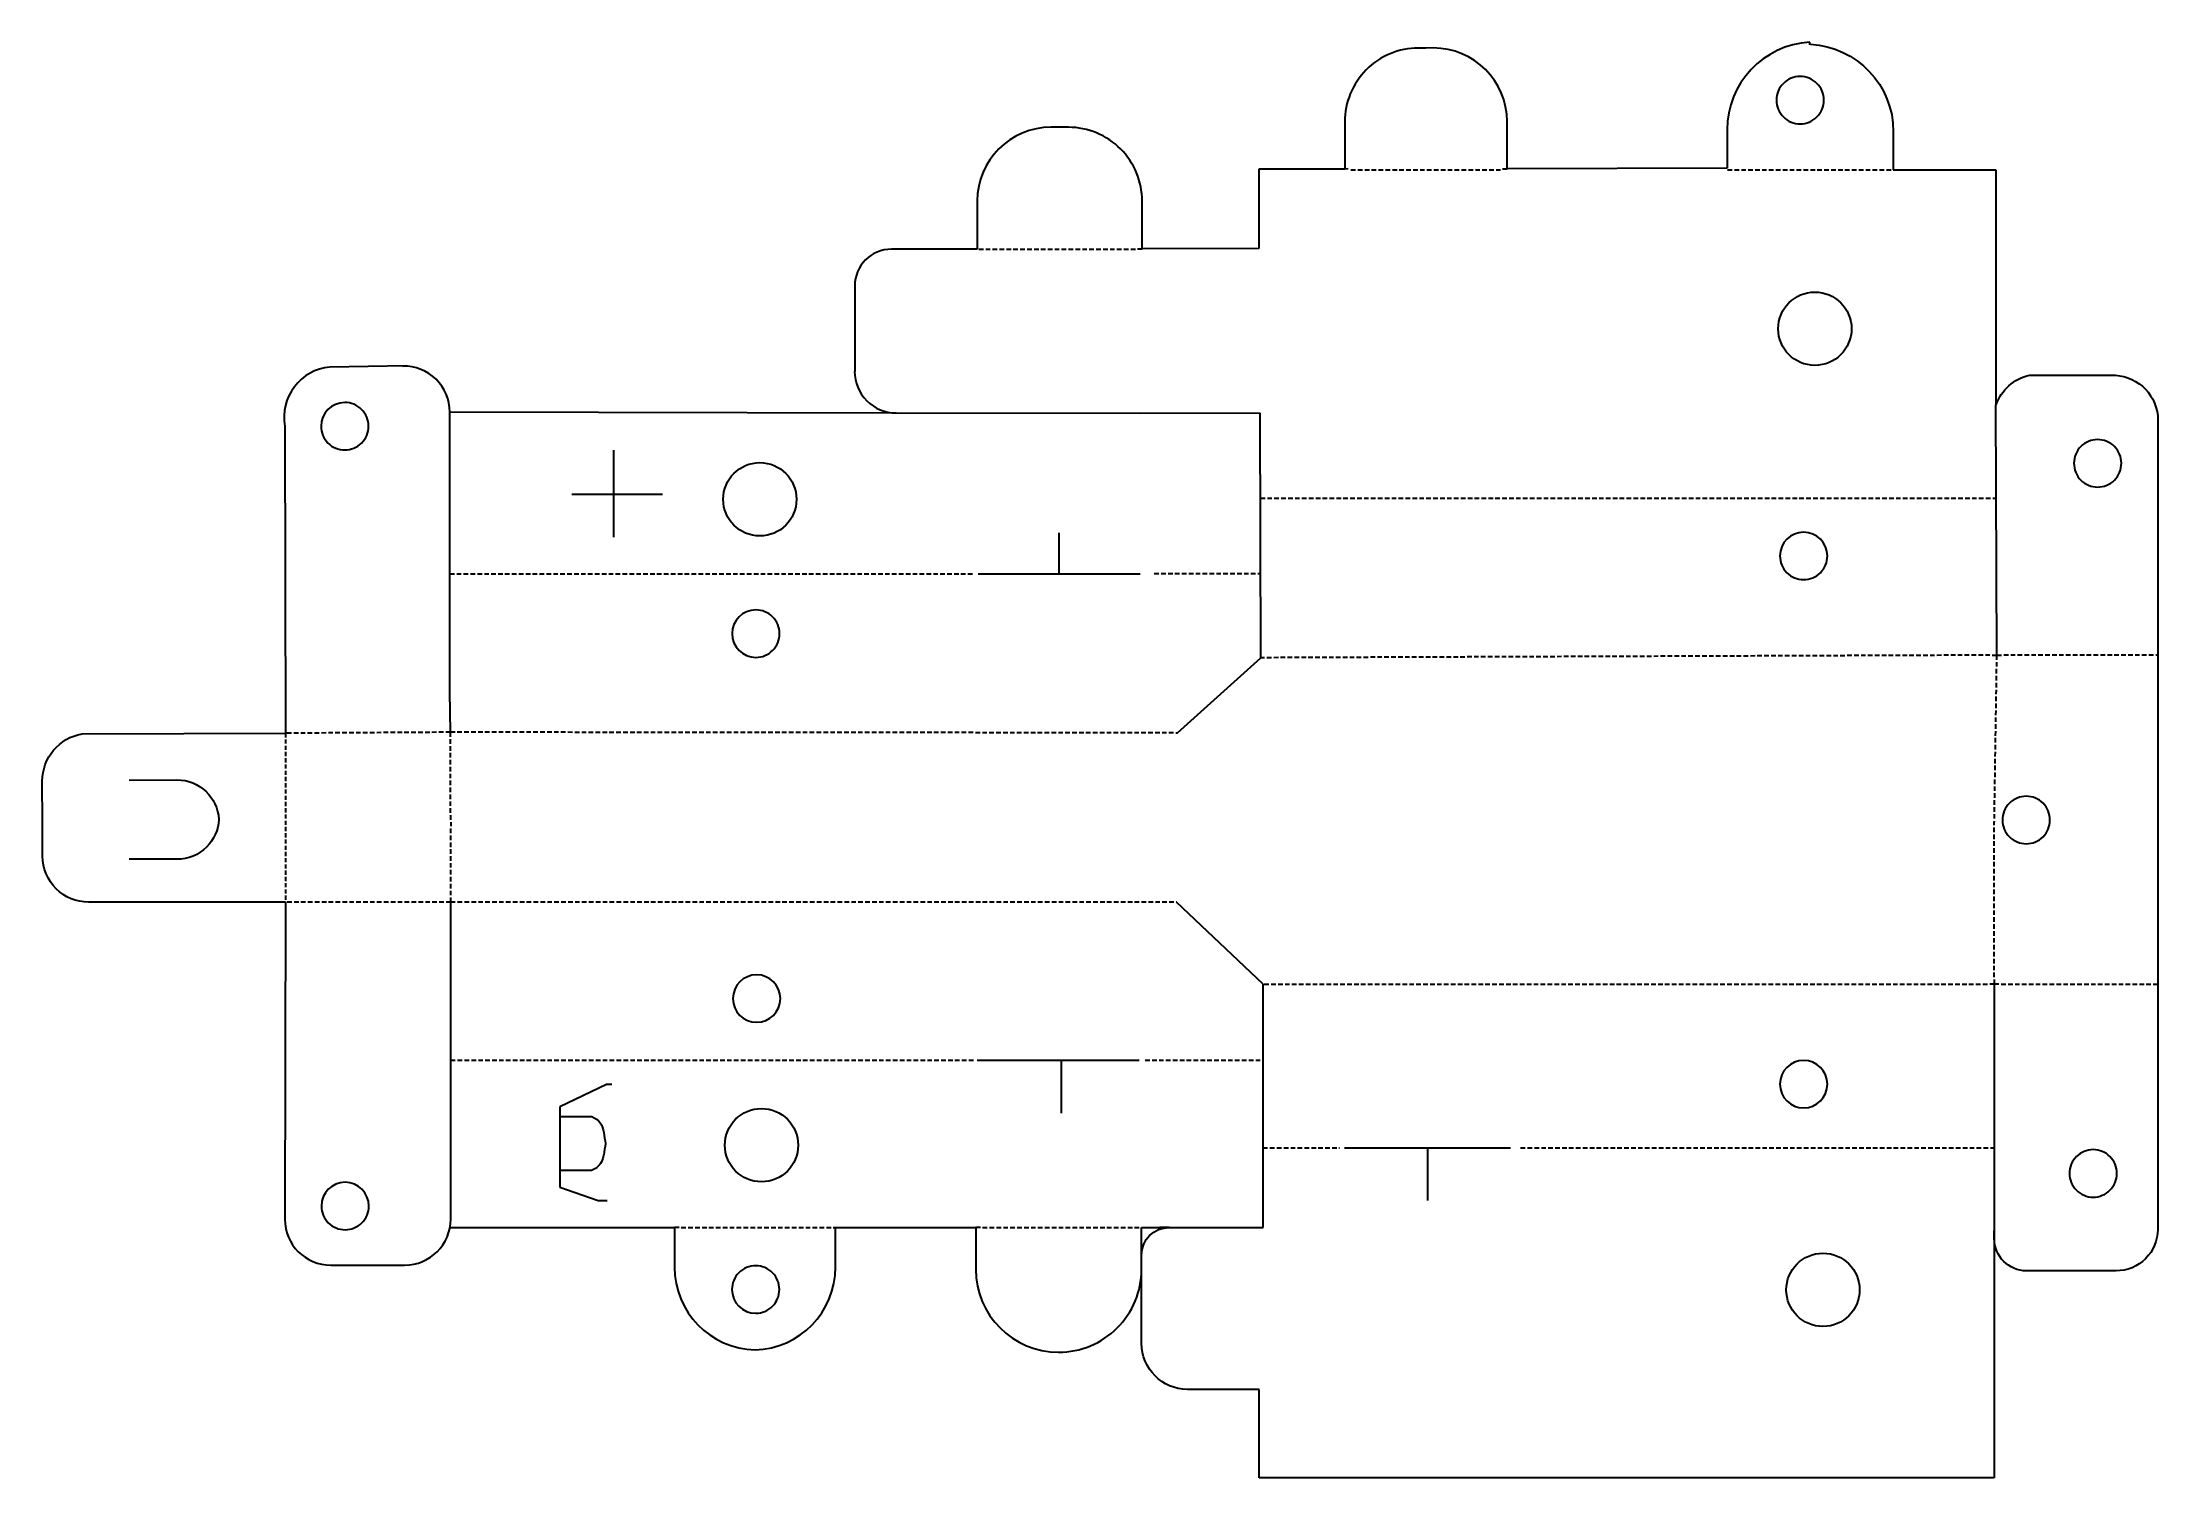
# Model space of a CAD drawing. Header units: millimetres. Extents: x -615 to -361, y 250 to 422.
import ezdxf

# ---------------------------------------------------------------- set-up
doc = ezdxf.new("R2010")
doc.units = ezdxf.units.MM
doc.layers.get('0').update_dxf_attribs({"linetype": 'CONTINUOUS'})

msp = doc.modelspace()

# ---------------------------------------------------------------- linework, layer by layer
for p, q in [((-403.14, 421.6), (-403.14, 421.89)), ((-449.25, 421.2), (-450.15, 421.2)), ((-448.35, 421.21), (-449.25, 421.2)), ((-492.16, 411.69), (-494.26, 411.69)), ((-458.98, 412.34), (-458.97, 406.67)), ((-439.47, 406.71), (-439.48, 412.38)), ((-413.07, 411.38), (-413.06, 406.77)), ((-393.11, 411.16), (-393.11, 406.56)), ((-458.97, 406.67), (-469.31, 406.65)), ((-469.31, 406.65), (-469.29, 397.13)), ((-458.55, 406.68), (-458.97, 406.67)), ((-457.68, 406.55), (-458.23, 406.55)), ((-456.85, 406.55), (-457.4, 406.55)), ((-456.02, 406.55), (-456.57, 406.55)), ((-455.19, 406.55), (-455.75, 406.55)), ((-454.36, 406.55), (-454.92, 406.55)), ((-453.53, 406.55), (-454.09, 406.55)), ((-452.7, 406.55), (-453.26, 406.55)), ((-451.87, 406.55), (-452.43, 406.55)), ((-451.04, 406.55), (-451.6, 406.55)), ((-450.21, 406.55), (-450.77, 406.55)), ((-449.39, 406.55), (-449.94, 406.55)), ((-448.56, 406.55), (-449.11, 406.55)), ((-447.73, 406.55), (-448.28, 406.55)), ((-446.9, 406.55), (-447.45, 406.55)), ((-446.07, 406.55), (-446.62, 406.55)), ((-445.24, 406.55), (-445.79, 406.55)), ((-444.41, 406.55), (-444.96, 406.55)), ((-443.58, 406.55), (-444.13, 406.55)), ((-442.75, 406.55), (-443.3, 406.55)), ((-441.92, 406.55), (-442.47, 406.55)), ((-441.09, 406.55), (-441.64, 406.55)), ((-440.26, 406.55), (-440.81, 406.55)), ((-440.02, 406.71), (-439.47, 406.71)), ((-413.05, 406.77), (-439.47, 406.71)), ((-413.06, 406.77), (-413.05, 406.77)), ((-413.02, 406.56), (-412.47, 406.56)), ((-412.19, 406.56), (-411.64, 406.56)), ((-411.36, 406.56), (-410.81, 406.56)), ((-410.53, 406.56), (-409.98, 406.56)), ((-409.7, 406.56), (-409.15, 406.56)), ((-408.87, 406.56), (-408.32, 406.56)), ((-408.04, 406.56), (-407.49, 406.56)), ((-407.21, 406.56), (-406.66, 406.56)), ((-406.38, 406.56), (-405.83, 406.56)), ((-405.55, 406.56), (-405, 406.56)), ((-404.72, 406.56), (-404.17, 406.56)), ((-403.9, 406.56), (-403.34, 406.56)), ((-403.07, 406.56), (-402.51, 406.56)), ((-402.24, 406.56), (-401.68, 406.56)), ((-401.41, 406.56), (-400.85, 406.56)), ((-400.58, 406.56), (-400.02, 406.56)), ((-399.75, 406.56), (-399.19, 406.56)), ((-398.92, 406.56), (-398.36, 406.56)), ((-398.09, 406.56), (-397.54, 406.56)), ((-397.26, 406.56), (-396.71, 406.56)), ((-396.43, 406.56), (-395.88, 406.56)), ((-395.6, 406.56), (-395.05, 406.56)), ((-394.77, 406.56), (-394.22, 406.56)), ((-393.94, 406.56), (-393.39, 406.56)), ((-393.11, 406.56), (-380.82, 406.56)), ((-380.82, 406.56), (-380.79, 378.35)), ((-503.11, 402.84), (-503.11, 397.05)), ((-483.31, 397.09), (-483.31, 402.84)), ((-503.11, 397.05), (-513.4, 397.05)), ((-502.37, 397.02), (-502.92, 397.02)), ((-501.54, 397.02), (-502.09, 397.02)), ((-500.71, 397.02), (-501.26, 397.02)), ((-499.88, 397.02), (-500.43, 397.02)), ((-499.05, 397.02), (-499.61, 397.02)), ((-498.22, 397.02), (-498.78, 397.02)), ((-497.39, 397.02), (-497.95, 397.02)), ((-496.56, 397.02), (-497.12, 397.02)), ((-495.73, 397.02), (-496.29, 397.02)), ((-494.9, 397.02), (-495.46, 397.02)), ((-494.08, 397.02), (-494.63, 397.02)), ((-493.25, 397.02), (-493.8, 397.02)), ((-492.42, 397.02), (-492.97, 397.02)), ((-491.59, 397.02), (-492.14, 397.02)), ((-490.76, 397.02), (-491.31, 397.02)), ((-489.93, 397.02), (-490.48, 397.02)), ((-489.1, 397.02), (-489.65, 397.02)), ((-488.27, 397.02), (-488.82, 397.02)), ((-487.44, 397.02), (-487.99, 397.02)), ((-486.61, 397.02), (-487.16, 397.02)), ((-485.78, 397.02), (-486.33, 397.02)), ((-484.95, 397.02), (-485.5, 397.02)), ((-484.12, 397.02), (-484.67, 397.02)), ((-483.86, 397.09), (-483.31, 397.09)), ((-469.29, 397.13), (-483.38, 397.1)), ((-483.38, 397.1), (-483.31, 397.09)), ((-517.82, 392.63), (-517.82, 382.37)), ((-571.62, 383.03), (-580.85, 382.89)), ((-572.06, 383.02), (-571.62, 383.03)), ((-376.75, 381.92), (-366.98, 381.92)), ((-512.87, 377.38), (-566.44, 377.49)), ((-566.44, 343.9), (-566.44, 377.49)), ((-483.58, 377.32), (-512.87, 377.38)), ((-469.13, 377.38), (-483.58, 377.32)), ((-469.07, 348), (-469.13, 377.38)), ((-380.68, 348.31), (-380.79, 378.35)), ((-361.37, 377.04), (-361.37, 328.2)), ((-586.25, 375.81), (-586.16, 338.93)), ((-546.75, 362.49), (-546.75, 372.92)), ((-551.77, 367.64), (-540.89, 367.64)), ((-469.1, 367.14), (-468.55, 367.14)), ((-468.27, 367.14), (-467.72, 367.14)), ((-467.44, 367.14), (-466.89, 367.14)), ((-466.61, 367.14), (-466.06, 367.14)), ((-465.78, 367.14), (-465.23, 367.14)), ((-464.95, 367.14), (-464.4, 367.14)), ((-464.12, 367.14), (-463.57, 367.14)), ((-463.3, 367.14), (-462.74, 367.14)), ((-462.47, 367.14), (-461.91, 367.14)), ((-461.64, 367.14), (-461.08, 367.14)), ((-460.81, 367.14), (-460.25, 367.14)), ((-459.98, 367.14), (-459.42, 367.14)), ((-459.15, 367.14), (-458.59, 367.14)), ((-458.32, 367.14), (-457.77, 367.14)), ((-457.49, 367.14), (-456.94, 367.14)), ((-456.66, 367.14), (-456.11, 367.14)), ((-455.83, 367.14), (-455.28, 367.14)), ((-455, 367.14), (-454.45, 367.14)), ((-454.17, 367.14), (-453.62, 367.14)), ((-453.34, 367.14), (-452.79, 367.14)), ((-452.51, 367.14), (-451.96, 367.14)), ((-451.68, 367.14), (-451.13, 367.14)), ((-450.85, 367.14), (-450.3, 367.14)), ((-450.02, 367.14), (-449.47, 367.14)), ((-449.19, 367.14), (-448.64, 367.14)), ((-448.36, 367.14), (-447.81, 367.14)), ((-447.53, 367.14), (-446.98, 367.14)), ((-446.7, 367.14), (-446.15, 367.14)), ((-445.88, 367.14), (-445.32, 367.14)), ((-445.05, 367.14), (-444.49, 367.14)), ((-444.22, 367.14), (-443.66, 367.14)), ((-443.39, 367.14), (-442.83, 367.14)), ((-442.56, 367.14), (-442, 367.14)), ((-441.73, 367.14), (-441.17, 367.14)), ((-440.9, 367.14), (-440.34, 367.14)), ((-440.07, 367.14), (-439.52, 367.14)), ((-439.24, 367.14), (-438.69, 367.14)), ((-438.41, 367.14), (-437.86, 367.14)), ((-437.58, 367.14), (-437.03, 367.14)), ((-436.75, 367.14), (-436.2, 367.14)), ((-435.92, 367.14), (-435.37, 367.14)), ((-435.09, 367.14), (-434.54, 367.14)), ((-434.26, 367.14), (-433.71, 367.14)), ((-433.43, 367.14), (-432.88, 367.14)), ((-432.6, 367.14), (-432.05, 367.14)), ((-431.77, 367.14), (-431.22, 367.14)), ((-430.94, 367.14), (-430.39, 367.14)), ((-430.11, 367.14), (-429.56, 367.14)), ((-429.28, 367.14), (-428.73, 367.14)), ((-428.45, 367.14), (-427.9, 367.14)), ((-427.63, 367.14), (-427.07, 367.14)), ((-426.8, 367.14), (-426.24, 367.14)), ((-425.97, 367.14), (-425.41, 367.14)), ((-425.14, 367.14), (-424.58, 367.14)), ((-424.31, 367.14), (-423.75, 367.14)), ((-423.48, 367.14), (-422.92, 367.14)), ((-422.65, 367.14), (-422.09, 367.14)), ((-421.82, 367.14), (-421.27, 367.14)), ((-420.99, 367.14), (-420.44, 367.14)), ((-420.16, 367.14), (-419.61, 367.14)), ((-419.33, 367.14), (-418.78, 367.14)), ((-418.5, 367.14), (-417.95, 367.14)), ((-417.67, 367.14), (-417.12, 367.14)), ((-416.84, 367.14), (-416.29, 367.14)), ((-416.01, 367.14), (-415.46, 367.14)), ((-415.18, 367.14), (-414.63, 367.14)), ((-414.35, 367.14), (-413.8, 367.14)), ((-413.52, 367.14), (-412.97, 367.14)), ((-412.69, 367.14), (-412.14, 367.14)), ((-411.86, 367.14), (-411.31, 367.14)), ((-411.03, 367.14), (-410.48, 367.14)), ((-410.2, 367.14), (-409.65, 367.14)), ((-409.38, 367.14), (-408.82, 367.14)), ((-408.55, 367.14), (-407.99, 367.14)), ((-407.72, 367.14), (-407.16, 367.14)), ((-406.89, 367.14), (-406.33, 367.14)), ((-406.06, 367.14), (-405.5, 367.14)), ((-405.23, 367.14), (-404.67, 367.14)), ((-404.4, 367.14), (-403.84, 367.14)), ((-403.57, 367.14), (-403.02, 367.14)), ((-402.74, 367.14), (-402.19, 367.14)), ((-401.91, 367.14), (-401.36, 367.14)), ((-401.08, 367.14), (-400.53, 367.14)), ((-400.25, 367.14), (-399.7, 367.14)), ((-399.42, 367.14), (-398.87, 367.14)), ((-398.59, 367.14), (-398.04, 367.14)), ((-397.76, 367.14), (-397.21, 367.14)), ((-396.93, 367.14), (-396.38, 367.14)), ((-396.1, 367.14), (-395.55, 367.14)), ((-395.27, 367.14), (-394.72, 367.14)), ((-394.44, 367.14), (-393.89, 367.14)), ((-393.61, 367.14), (-393.06, 367.14)), ((-392.78, 367.14), (-392.23, 367.14)), ((-391.95, 367.14), (-391.4, 367.14)), ((-391.13, 367.14), (-390.57, 367.14)), ((-390.3, 367.14), (-389.74, 367.14)), ((-389.47, 367.14), (-388.91, 367.14)), ((-388.64, 367.14), (-388.08, 367.14)), ((-387.81, 367.14), (-387.25, 367.14)), ((-386.98, 367.14), (-386.42, 367.14)), ((-386.15, 367.14), (-385.59, 367.14)), ((-385.32, 367.14), (-384.77, 367.14)), ((-384.49, 367.14), (-383.94, 367.14)), ((-383.66, 367.14), (-383.11, 367.14)), ((-382.83, 367.14), (-382.28, 367.14)), ((-382, 367.14), (-381.45, 367.14)), ((-381.17, 367.14), (-380.75, 367.14)), ((-493.26, 358.08), (-493.26, 363.01)), ((-566.44, 358.07), (-565.89, 358.07)), ((-565.61, 358.07), (-565.06, 358.07)), ((-564.78, 358.07), (-564.23, 358.07)), ((-563.95, 358.07), (-563.4, 358.07)), ((-563.12, 358.07), (-562.57, 358.07)), ((-562.29, 358.07), (-561.74, 358.07)), ((-561.46, 358.07), (-560.91, 358.07)), ((-560.64, 358.07), (-560.08, 358.07)), ((-559.81, 358.07), (-559.25, 358.07)), ((-558.98, 358.07), (-558.42, 358.07)), ((-558.15, 358.07), (-557.59, 358.07)), ((-557.32, 358.07), (-556.76, 358.07)), ((-556.49, 358.07), (-555.93, 358.07)), ((-555.66, 358.07), (-555.1, 358.07)), ((-554.83, 358.07), (-554.28, 358.07)), ((-554, 358.07), (-553.45, 358.07)), ((-553.17, 358.07), (-552.62, 358.07)), ((-552.34, 358.07), (-551.79, 358.07)), ((-551.51, 358.07), (-550.96, 358.07)), ((-550.68, 358.07), (-550.13, 358.07)), ((-549.85, 358.07), (-549.3, 358.07)), ((-549.02, 358.07), (-548.47, 358.07)), ((-548.19, 358.07), (-547.64, 358.07)), ((-547.36, 358.07), (-546.81, 358.07)), ((-546.53, 358.07), (-545.98, 358.07)), ((-545.7, 358.07), (-545.15, 358.07)), ((-544.87, 358.07), (-544.32, 358.07)), ((-544.04, 358.07), (-543.49, 358.07)), ((-543.21, 358.07), (-542.66, 358.07)), ((-542.39, 358.07), (-541.83, 358.07)), ((-541.56, 358.07), (-541, 358.07)), ((-540.73, 358.07), (-540.17, 358.07)), ((-539.9, 358.07), (-539.34, 358.07)), ((-539.07, 358.07), (-538.51, 358.07)), ((-538.24, 358.07), (-537.68, 358.07)), ((-537.41, 358.07), (-536.85, 358.07)), ((-536.58, 358.07), (-536.03, 358.07)), ((-535.75, 358.07), (-535.2, 358.07)), ((-534.92, 358.07), (-534.37, 358.07)), ((-534.09, 358.07), (-533.54, 358.07)), ((-533.26, 358.07), (-532.71, 358.07)), ((-532.43, 358.07), (-531.88, 358.07)), ((-531.6, 358.07), (-531.05, 358.07)), ((-530.77, 358.07), (-530.22, 358.07)), ((-529.94, 358.07), (-529.39, 358.07)), ((-529.11, 358.07), (-528.56, 358.07)), ((-528.28, 358.07), (-527.73, 358.07)), ((-527.45, 358.07), (-526.9, 358.07)), ((-526.62, 358.07), (-526.07, 358.07)), ((-525.79, 358.07), (-525.24, 358.07)), ((-524.96, 358.07), (-524.41, 358.07)), ((-524.14, 358.07), (-523.58, 358.07)), ((-523.31, 358.07), (-522.75, 358.07)), ((-522.48, 358.07), (-521.92, 358.07)), ((-521.65, 358.07), (-521.09, 358.07)), ((-520.82, 358.07), (-520.26, 358.07)), ((-519.99, 358.07), (-519.43, 358.07)), ((-519.16, 358.07), (-518.6, 358.07)), ((-518.33, 358.07), (-517.78, 358.07)), ((-517.5, 358.07), (-516.95, 358.07)), ((-516.67, 358.07), (-516.12, 358.07)), ((-515.84, 358.07), (-515.29, 358.07)), ((-515.01, 358.07), (-514.46, 358.07)), ((-514.18, 358.07), (-513.63, 358.07)), ((-513.35, 358.07), (-512.8, 358.07)), ((-512.52, 358.07), (-511.97, 358.07)), ((-511.69, 358.07), (-511.14, 358.07)), ((-510.86, 358.07), (-510.31, 358.07)), ((-510.03, 358.07), (-509.48, 358.07)), ((-509.2, 358.07), (-508.65, 358.07)), ((-508.37, 358.07), (-507.82, 358.07)), ((-507.54, 358.07), (-506.99, 358.07)), ((-506.71, 358.07), (-506.16, 358.07)), ((-505.89, 358.07), (-505.33, 358.07)), ((-505.06, 358.07), (-504.5, 358.07)), ((-504.23, 358.07), (-503.67, 358.07)), ((-502.98, 358.08), (-483.55, 358.08)), ((-481.86, 358.11), (-481.3, 358.11)), ((-481.03, 358.11), (-480.47, 358.11)), ((-480.2, 358.11), (-479.64, 358.11)), ((-479.37, 358.11), (-478.82, 358.11)), ((-478.54, 358.11), (-477.99, 358.11)), ((-477.71, 358.11), (-477.16, 358.12)), ((-476.88, 358.12), (-476.33, 358.12)), ((-476.05, 358.12), (-475.5, 358.12)), ((-475.22, 358.12), (-474.67, 358.12)), ((-474.39, 358.12), (-473.84, 358.12)), ((-473.56, 358.12), (-473.01, 358.12)), ((-472.73, 358.13), (-472.18, 358.13)), ((-471.9, 358.13), (-471.35, 358.13)), ((-471.07, 358.13), (-470.52, 358.13)), ((-470.24, 358.13), (-469.69, 358.13)), ((-469.41, 358.13), (-469.09, 358.13)), ((-479.05, 338.97), (-469.07, 348)), ((-468.61, 348), (-469.07, 348)), ((-467.78, 348), (-468.34, 348)), ((-466.95, 348.01), (-467.51, 348)), ((-466.12, 348.01), (-466.68, 348.01)), ((-465.29, 348.01), (-465.85, 348.01)), ((-464.46, 348.02), (-465.02, 348.01)), ((-463.63, 348.02), (-464.19, 348.02)), ((-462.8, 348.02), (-463.36, 348.02)), ((-461.98, 348.02), (-462.53, 348.02)), ((-461.15, 348.03), (-461.7, 348.02)), ((-460.32, 348.03), (-460.87, 348.03)), ((-459.49, 348.03), (-460.04, 348.03)), ((-458.66, 348.04), (-459.21, 348.03)), ((-457.83, 348.04), (-458.38, 348.04)), ((-457, 348.04), (-457.55, 348.04)), ((-456.17, 348.04), (-456.72, 348.04)), ((-455.34, 348.05), (-455.89, 348.05)), ((-454.51, 348.05), (-455.06, 348.05)), ((-453.68, 348.05), (-454.23, 348.05)), ((-452.85, 348.06), (-453.4, 348.05)), ((-452.02, 348.06), (-452.57, 348.06)), ((-451.19, 348.06), (-451.74, 348.06)), ((-450.36, 348.06), (-450.91, 348.06)), ((-449.53, 348.07), (-450.09, 348.07)), ((-448.7, 348.07), (-449.26, 348.07)), ((-447.87, 348.07), (-448.43, 348.07)), ((-447.04, 348.08), (-447.6, 348.07)), ((-446.21, 348.08), (-446.77, 348.08)), ((-445.38, 348.08), (-445.94, 348.08)), ((-444.55, 348.08), (-445.11, 348.08)), ((-443.73, 348.09), (-444.28, 348.09)), ((-442.9, 348.09), (-443.45, 348.09)), ((-442.07, 348.09), (-442.62, 348.09)), ((-441.24, 348.1), (-441.79, 348.09)), ((-440.41, 348.1), (-440.96, 348.1)), ((-439.58, 348.1), (-440.13, 348.1)), ((-438.75, 348.11), (-439.3, 348.1)), ((-437.92, 348.11), (-438.47, 348.11)), ((-437.09, 348.11), (-437.64, 348.11)), ((-436.26, 348.11), (-436.81, 348.11)), ((-435.43, 348.12), (-435.98, 348.11)), ((-434.6, 348.12), (-435.15, 348.12)), ((-433.77, 348.12), (-434.32, 348.12)), ((-432.94, 348.13), (-433.49, 348.12)), ((-432.11, 348.13), (-432.66, 348.13)), ((-431.28, 348.13), (-431.84, 348.13)), ((-430.45, 348.13), (-431.01, 348.13)), ((-429.62, 348.14), (-430.18, 348.14)), ((-428.79, 348.14), (-429.35, 348.14)), ((-427.96, 348.14), (-428.52, 348.14)), ((-427.13, 348.15), (-427.69, 348.14)), ((-426.31, 348.15), (-426.86, 348.15)), ((-425.48, 348.15), (-426.03, 348.15)), ((-424.65, 348.15), (-425.2, 348.15)), ((-423.82, 348.16), (-424.37, 348.16)), ((-422.99, 348.16), (-423.54, 348.16)), ((-422.16, 348.16), (-422.71, 348.16)), ((-421.33, 348.17), (-421.88, 348.16)), ((-420.5, 348.17), (-421.05, 348.17)), ((-419.67, 348.17), (-420.22, 348.17)), ((-418.84, 348.17), (-419.39, 348.17)), ((-418.01, 348.18), (-418.56, 348.18)), ((-417.18, 348.18), (-417.73, 348.18)), ((-416.35, 348.18), (-416.9, 348.18)), ((-415.52, 348.19), (-416.07, 348.18)), ((-414.69, 348.19), (-415.24, 348.19)), ((-413.86, 348.19), (-414.42, 348.19)), ((-413.03, 348.2), (-413.59, 348.19)), ((-412.2, 348.2), (-412.76, 348.2)), ((-411.37, 348.2), (-411.93, 348.2)), ((-410.54, 348.2), (-411.1, 348.2)), ((-409.71, 348.21), (-410.27, 348.2)), ((-408.88, 348.21), (-409.44, 348.21)), ((-408.06, 348.21), (-408.61, 348.21)), ((-407.23, 348.22), (-407.78, 348.21)), ((-406.4, 348.22), (-406.95, 348.22)), ((-405.57, 348.22), (-406.12, 348.22)), ((-404.74, 348.22), (-405.29, 348.22)), ((-403.91, 348.23), (-404.46, 348.23)), ((-403.08, 348.23), (-403.63, 348.23)), ((-402.25, 348.23), (-402.8, 348.23)), ((-401.42, 348.24), (-401.97, 348.23)), ((-400.59, 348.24), (-401.14, 348.24)), ((-399.76, 348.24), (-400.31, 348.24)), ((-398.93, 348.24), (-399.48, 348.24)), ((-398.1, 348.25), (-398.65, 348.25)), ((-397.27, 348.25), (-397.82, 348.25)), ((-396.44, 348.25), (-396.99, 348.25)), ((-395.61, 348.26), (-396.17, 348.25)), ((-394.78, 348.26), (-395.34, 348.26)), ((-393.95, 348.26), (-394.51, 348.26)), ((-393.12, 348.27), (-393.68, 348.26)), ((-392.29, 348.27), (-392.85, 348.27)), ((-391.46, 348.27), (-392.02, 348.27)), ((-390.64, 348.27), (-391.19, 348.27)), ((-389.81, 348.28), (-390.36, 348.27)), ((-388.98, 348.28), (-389.53, 348.28)), ((-388.15, 348.28), (-388.7, 348.28)), ((-387.32, 348.29), (-387.87, 348.28)), ((-386.49, 348.29), (-387.04, 348.29)), ((-385.66, 348.29), (-386.21, 348.29)), ((-384.83, 348.29), (-385.38, 348.29)), ((-384, 348.3), (-384.55, 348.3)), ((-383.17, 348.3), (-383.72, 348.3)), ((-382.34, 348.3), (-382.89, 348.3)), ((-381.51, 348.31), (-382.06, 348.3)), ((-381.23, 348.31), (-380.68, 348.31)), ((-380.69, 347.76), (-380.68, 348.31)), ((-380.68, 348.31), (-380.13, 348.31)), ((-379.3, 348.31), (-379.85, 348.31)), ((-378.47, 348.31), (-379.02, 348.31)), ((-377.64, 348.31), (-378.19, 348.31)), ((-376.81, 348.31), (-377.36, 348.31)), ((-375.98, 348.31), (-376.53, 348.31)), ((-375.15, 348.31), (-375.7, 348.31)), ((-374.32, 348.31), (-374.87, 348.31)), ((-373.49, 348.31), (-374.04, 348.31)), ((-372.66, 348.31), (-373.21, 348.31)), ((-371.83, 348.31), (-372.39, 348.31)), ((-371, 348.31), (-371.56, 348.31)), ((-370.17, 348.31), (-370.73, 348.31)), ((-369.34, 348.31), (-369.9, 348.31)), ((-368.51, 348.31), (-369.07, 348.31)), ((-367.68, 348.31), (-368.24, 348.31)), ((-366.85, 348.31), (-367.41, 348.31)), ((-366.03, 348.31), (-366.58, 348.31)), ((-365.2, 348.31), (-365.75, 348.31)), ((-364.37, 348.31), (-364.92, 348.31)), ((-363.54, 348.31), (-364.09, 348.31)), ((-362.71, 348.31), (-363.26, 348.31)), ((-361.88, 348.31), (-362.43, 348.31)), ((-361.37, 348.31), (-361.6, 348.31)), ((-380.73, 345.27), (-380.72, 345.82)), ((-380.71, 346.1), (-380.71, 346.65)), ((-380.7, 346.93), (-380.69, 347.48)), ((-566.37, 339.05), (-566.44, 343.9)), ((-380.76, 342.78), (-380.76, 343.33)), ((-380.75, 343.61), (-380.74, 344.16)), ((-380.74, 344.44), (-380.73, 344.99)), ((-380.8, 340.29), (-380.79, 340.84)), ((-380.79, 341.12), (-380.78, 341.67)), ((-380.78, 341.95), (-380.77, 342.5)), ((-610.58, 338.87), (-586.16, 338.93)), ((-586.16, 338.93), (-586.16, 338.43)), ((-586.16, 338.18), (-586.16, 337.68)), ((-585.45, 338.93), (-586, 338.93)), ((-584.62, 338.94), (-585.17, 338.93)), ((-583.79, 338.94), (-584.34, 338.94)), ((-582.96, 338.95), (-583.51, 338.94)), ((-582.13, 338.95), (-582.68, 338.95)), ((-581.3, 338.96), (-581.85, 338.95)), ((-580.47, 338.96), (-581.02, 338.96)), ((-579.64, 338.97), (-580.19, 338.96)), ((-578.81, 338.97), (-579.36, 338.97)), ((-577.98, 338.98), (-578.53, 338.97)), ((-577.15, 338.98), (-577.7, 338.98)), ((-576.32, 338.99), (-576.87, 338.98)), ((-575.49, 338.99), (-576.04, 338.99)), ((-574.66, 339), (-575.21, 338.99)), ((-573.83, 339), (-574.38, 339)), ((-573, 339.01), (-573.56, 339)), ((-572.17, 339.01), (-572.73, 339.01)), ((-571.34, 339.02), (-571.9, 339.01)), ((-570.51, 339.02), (-571.07, 339.02)), ((-569.68, 339.03), (-570.24, 339.02)), ((-568.85, 339.03), (-569.41, 339.03)), ((-568.03, 339.04), (-568.58, 339.03)), ((-567.2, 339.04), (-567.75, 339.04)), ((-566.37, 339.05), (-566.92, 339.04)), ((-565.81, 339.05), (-566.37, 339.05)), ((-566.36, 338.49), (-566.37, 339.05)), ((-566.36, 337.66), (-566.36, 338.22)), ((-564.98, 339.05), (-565.54, 339.05)), ((-564.15, 339.05), (-564.71, 339.05)), ((-563.32, 339.04), (-563.88, 339.04)), ((-562.49, 339.04), (-563.05, 339.04)), ((-561.67, 339.04), (-562.22, 339.04)), ((-560.84, 339.04), (-561.39, 339.04)), ((-560.01, 339.04), (-560.56, 339.04)), ((-559.18, 339.04), (-559.73, 339.04)), ((-558.35, 339.04), (-558.9, 339.04)), ((-557.52, 339.04), (-558.07, 339.04)), ((-556.69, 339.04), (-557.24, 339.04)), ((-555.86, 339.04), (-556.41, 339.04)), ((-555.03, 339.04), (-555.58, 339.04)), ((-554.2, 339.04), (-554.75, 339.04)), ((-553.37, 339.04), (-553.92, 339.04)), ((-552.54, 339.04), (-553.09, 339.04)), ((-551.71, 339.03), (-552.26, 339.04)), ((-550.88, 339.03), (-551.43, 339.03)), ((-550.05, 339.03), (-550.6, 339.03)), ((-549.22, 339.03), (-549.78, 339.03)), ((-548.39, 339.03), (-548.95, 339.03)), ((-547.56, 339.03), (-548.12, 339.03)), ((-546.73, 339.03), (-547.29, 339.03)), ((-545.9, 339.03), (-546.46, 339.03)), ((-545.07, 339.03), (-545.63, 339.03)), ((-544.24, 339.03), (-544.8, 339.03)), ((-543.42, 339.03), (-543.97, 339.03)), ((-542.59, 339.03), (-543.14, 339.03)), ((-541.76, 339.03), (-542.31, 339.03)), ((-540.93, 339.03), (-541.48, 339.03)), ((-540.1, 339.03), (-540.65, 339.03)), ((-539.27, 339.02), (-539.82, 339.03)), ((-538.44, 339.02), (-538.99, 339.02)), ((-537.61, 339.02), (-538.16, 339.02)), ((-536.78, 339.02), (-537.33, 339.02)), ((-535.95, 339.02), (-536.5, 339.02)), ((-535.12, 339.02), (-535.67, 339.02)), ((-534.29, 339.02), (-534.84, 339.02)), ((-533.46, 339.02), (-534.01, 339.02)), ((-532.63, 339.02), (-533.18, 339.02)), ((-531.8, 339.02), (-532.35, 339.02)), ((-530.97, 339.02), (-531.53, 339.02)), ((-530.14, 339.02), (-530.7, 339.02)), ((-529.31, 339.02), (-529.87, 339.02)), ((-528.48, 339.02), (-529.04, 339.02)), ((-527.65, 339.01), (-528.21, 339.02)), ((-526.82, 339.01), (-527.38, 339.01)), ((-526, 339.01), (-526.55, 339.01)), ((-525.17, 339.01), (-525.72, 339.01)), ((-524.34, 339.01), (-524.89, 339.01)), ((-523.51, 339.01), (-524.06, 339.01)), ((-522.68, 339.01), (-523.23, 339.01)), ((-521.85, 339.01), (-522.4, 339.01)), ((-521.02, 339.01), (-521.57, 339.01)), ((-520.19, 339.01), (-520.74, 339.01)), ((-519.36, 339.01), (-519.91, 339.01)), ((-518.53, 339.01), (-519.08, 339.01)), ((-517.7, 339.01), (-518.25, 339.01)), ((-516.87, 339.01), (-517.42, 339.01)), ((-516.04, 339.01), (-516.59, 339.01)), ((-515.21, 339), (-515.76, 339.01)), ((-514.38, 339), (-514.93, 339)), ((-513.55, 339), (-514.1, 339)), ((-512.72, 339), (-513.28, 339)), ((-511.89, 339), (-512.45, 339)), ((-511.06, 339), (-511.62, 339)), ((-510.23, 339), (-510.79, 339)), ((-509.4, 339), (-509.96, 339)), ((-508.57, 339), (-509.13, 339)), ((-507.75, 339), (-508.3, 339)), ((-506.92, 339), (-507.47, 339)), ((-506.09, 339), (-506.64, 339)), ((-505.26, 339), (-505.81, 339)), ((-504.43, 339), (-504.98, 339)), ((-503.6, 339), (-504.15, 339)), ((-502.77, 338.99), (-503.32, 338.99)), ((-501.94, 338.99), (-502.49, 338.99)), ((-501.11, 338.99), (-501.66, 338.99)), ((-500.28, 338.99), (-500.83, 338.99)), ((-499.45, 338.99), (-500, 338.99)), ((-498.62, 338.99), (-499.17, 338.99)), ((-497.79, 338.99), (-498.34, 338.99)), ((-496.96, 338.99), (-497.51, 338.99)), ((-496.13, 338.99), (-496.68, 338.99)), ((-495.3, 338.99), (-495.86, 338.99)), ((-494.47, 338.99), (-495.03, 338.99)), ((-493.64, 338.99), (-494.2, 338.99)), ((-492.81, 338.99), (-493.37, 338.99)), ((-491.98, 338.99), (-492.54, 338.99)), ((-491.15, 338.98), (-491.71, 338.99)), ((-490.32, 338.98), (-490.88, 338.98)), ((-489.5, 338.98), (-490.05, 338.98)), ((-488.67, 338.98), (-489.22, 338.98)), ((-487.84, 338.98), (-488.39, 338.98)), ((-487.01, 338.98), (-487.56, 338.98)), ((-486.18, 338.98), (-486.73, 338.98)), ((-485.35, 338.98), (-485.9, 338.98)), ((-484.52, 338.98), (-485.07, 338.98)), ((-483.69, 338.98), (-484.24, 338.98)), ((-482.86, 338.98), (-483.41, 338.98)), ((-482.03, 338.98), (-482.58, 338.98)), ((-481.2, 338.98), (-481.75, 338.98)), ((-480.37, 338.98), (-480.92, 338.98)), ((-479.54, 338.98), (-480.09, 338.98)), ((-479.26, 338.97), (-479.05, 338.97)), ((-380.84, 337.8), (-380.83, 338.36)), ((-380.83, 338.63), (-380.82, 339.18)), ((-380.82, 339.46), (-380.81, 340.01)), ((-586.16, 337.43), (-586.16, 336.93)), ((-586.16, 336.68), (-586.16, 336.18)), ((-586.16, 335.93), (-586.16, 335.43)), ((-566.36, 336.83), (-566.36, 337.39)), ((-566.36, 336.01), (-566.36, 336.56)), ((-566.35, 335.18), (-566.36, 335.73)), ((-380.88, 335.31), (-380.87, 335.87)), ((-380.87, 336.14), (-380.86, 336.7)), ((-380.85, 336.97), (-380.84, 337.53)), ((-615.33, 328.2), (-615.37, 333.17)), ((-604.95, 333.29), (-599.2, 333.33)), ((-586.16, 335.18), (-586.16, 334.68)), ((-586.16, 334.43), (-586.16, 333.93)), ((-586.16, 333.68), (-586.16, 333.18)), ((-586.16, 332.93), (-586.16, 332.43)), ((-566.35, 334.35), (-566.35, 334.9)), ((-566.35, 333.52), (-566.35, 334.07)), ((-566.35, 332.69), (-566.35, 333.24)), ((-380.92, 332.83), (-380.91, 333.38)), ((-380.9, 333.66), (-380.9, 334.21)), ((-380.89, 334.48), (-380.88, 335.04)), ((-586.16, 332.18), (-586.16, 331.68)), ((-586.16, 331.43), (-586.16, 330.93)), ((-586.16, 330.68), (-586.16, 330.18)), ((-566.34, 331.86), (-566.35, 332.41)), ((-566.34, 331.03), (-566.34, 331.58)), ((-566.34, 330.2), (-566.34, 330.75)), ((-380.95, 330.34), (-380.95, 330.89)), ((-380.94, 331.17), (-380.93, 331.72)), ((-380.93, 332), (-380.92, 332.55)), ((-615.33, 324.17), (-615.33, 328.2)), ((-586.16, 329.93), (-586.16, 329.43)), ((-586.16, 329.18), (-586.16, 328.68)), ((-586.16, 328.43), (-586.16, 327.93)), ((-586.16, 327.68), (-586.16, 327.18)), ((-566.34, 329.37), (-566.34, 329.92)), ((-566.33, 328.54), (-566.33, 329.09)), ((-566.33, 328.26), (-566.33, 328.2)), ((-566.33, 328.2), (-566.33, 327.76)), ((-380.99, 328.2), (-380.98, 328.4)), ((-380.99, 327.89), (-380.99, 328.2)), ((-380.98, 328.68), (-380.97, 329.23)), ((-380.97, 329.51), (-380.96, 330.06)), ((-361.37, 328.2), (-361.37, 279.36)), ((-586.16, 326.93), (-586.16, 326.43)), ((-586.16, 326.18), (-586.16, 325.68)), ((-586.16, 325.43), (-586.16, 324.93)), ((-566.33, 326.93), (-566.33, 327.49)), ((-566.33, 326.1), (-566.33, 326.66)), ((-566.33, 325.27), (-566.33, 325.83)), ((-380.99, 327.06), (-380.99, 327.62)), ((-380.99, 326.23), (-380.99, 326.79)), ((-380.99, 325.4), (-380.99, 325.96)), ((-380.99, 324.57), (-380.99, 325.13)), ((-599.18, 323.8), (-604.93, 323.81)), ((-586.16, 324.68), (-586.16, 324.18)), ((-586.16, 323.93), (-586.16, 323.43)), ((-586.16, 323.18), (-586.16, 322.68)), ((-566.33, 324.44), (-566.33, 325)), ((-566.33, 323.62), (-566.33, 324.17)), ((-566.33, 322.79), (-566.33, 323.34)), ((-380.99, 323.74), (-380.99, 324.3)), ((-380.99, 322.91), (-380.99, 323.47)), ((-380.99, 322.08), (-380.99, 322.64)), ((-586.16, 322.43), (-586.16, 321.93)), ((-586.16, 321.68), (-586.16, 321.18)), ((-586.16, 320.93), (-586.16, 320.43)), ((-586.16, 320.18), (-586.16, 319.68)), ((-566.33, 321.96), (-566.33, 322.51)), ((-566.33, 321.13), (-566.33, 321.68)), ((-566.33, 320.3), (-566.33, 320.85)), ((-380.99, 321.26), (-380.99, 321.81)), ((-380.99, 320.43), (-380.99, 320.98)), ((-380.99, 319.6), (-380.99, 320.15)), ((-586.16, 318.64), (-609.8, 318.64)), ((-586.16, 318.64), (-586.25, 280.59)), ((-586.24, 318.64), (-586.16, 318.64)), ((-586.16, 319.43), (-586.16, 318.93)), ((-586.16, 318.68), (-586.16, 318.64)), ((-585.41, 318.64), (-585.96, 318.64)), ((-584.58, 318.64), (-585.13, 318.64)), ((-583.75, 318.64), (-584.31, 318.64)), ((-582.92, 318.64), (-583.48, 318.64)), ((-582.09, 318.64), (-582.65, 318.64)), ((-581.26, 318.64), (-581.82, 318.64)), ((-580.43, 318.64), (-580.99, 318.64)), ((-579.6, 318.64), (-580.16, 318.64)), ((-578.77, 318.64), (-579.33, 318.64)), ((-577.95, 318.64), (-578.5, 318.64)), ((-577.12, 318.64), (-577.67, 318.64)), ((-576.29, 318.64), (-576.84, 318.64)), ((-575.46, 318.64), (-576.01, 318.64)), ((-574.63, 318.64), (-575.18, 318.64)), ((-573.8, 318.64), (-574.35, 318.64)), ((-572.97, 318.64), (-573.52, 318.64)), ((-572.14, 318.64), (-572.69, 318.64)), ((-571.31, 318.64), (-571.86, 318.64)), ((-570.48, 318.64), (-571.03, 318.64)), ((-569.65, 318.64), (-570.2, 318.64)), ((-568.82, 318.64), (-569.37, 318.64)), ((-567.99, 318.64), (-568.54, 318.64)), ((-567.16, 318.64), (-567.71, 318.64)), ((-566.33, 318.64), (-566.88, 318.64)), ((-566.33, 319.47), (-566.33, 320.02)), ((-566.33, 318.64), (-566.33, 319.19)), ((-565.78, 318.64), (-566.33, 318.64)), ((-566.33, 280.59), (-566.33, 318.64)), ((-564.95, 318.64), (-565.5, 318.64)), ((-564.12, 318.64), (-564.67, 318.64)), ((-563.29, 318.64), (-563.84, 318.64)), ((-562.46, 318.64), (-563.01, 318.64)), ((-561.63, 318.64), (-562.18, 318.64)), ((-560.8, 318.64), (-561.35, 318.64)), ((-559.97, 318.64), (-560.52, 318.64)), ((-559.14, 318.64), (-559.7, 318.64)), ((-558.31, 318.64), (-558.87, 318.64)), ((-557.48, 318.64), (-558.04, 318.64)), ((-556.65, 318.64), (-557.21, 318.64)), ((-555.82, 318.64), (-556.38, 318.64)), ((-554.99, 318.64), (-555.55, 318.64)), ((-554.17, 318.64), (-554.72, 318.64)), ((-553.34, 318.64), (-553.89, 318.64)), ((-552.51, 318.64), (-553.06, 318.64)), ((-551.68, 318.64), (-552.23, 318.64)), ((-550.85, 318.64), (-551.4, 318.64)), ((-550.02, 318.64), (-550.57, 318.64)), ((-549.19, 318.64), (-549.74, 318.64)), ((-548.36, 318.64), (-548.91, 318.64)), ((-547.53, 318.64), (-548.08, 318.64)), ((-546.7, 318.64), (-547.25, 318.64)), ((-545.87, 318.64), (-546.42, 318.64)), ((-545.04, 318.64), (-545.59, 318.64)), ((-544.21, 318.64), (-544.76, 318.64)), ((-543.38, 318.64), (-543.93, 318.64)), ((-542.55, 318.64), (-543.1, 318.64)), ((-541.72, 318.64), (-542.28, 318.64)), ((-540.89, 318.64), (-541.45, 318.64)), ((-540.06, 318.64), (-540.62, 318.64)), ((-539.23, 318.64), (-539.79, 318.64)), ((-538.4, 318.64), (-538.96, 318.64)), ((-537.57, 318.64), (-538.13, 318.64)), ((-536.74, 318.64), (-537.3, 318.64)), ((-535.92, 318.64), (-536.47, 318.64)), ((-535.09, 318.64), (-535.64, 318.64)), ((-534.26, 318.64), (-534.81, 318.64)), ((-533.43, 318.64), (-533.98, 318.64)), ((-532.6, 318.64), (-533.15, 318.64)), ((-531.77, 318.64), (-532.32, 318.64)), ((-530.94, 318.64), (-531.49, 318.64)), ((-530.11, 318.64), (-530.66, 318.64)), ((-529.28, 318.64), (-529.83, 318.64)), ((-528.45, 318.64), (-529, 318.64)), ((-527.62, 318.64), (-528.17, 318.64)), ((-526.79, 318.64), (-527.34, 318.64)), ((-525.96, 318.64), (-526.51, 318.64)), ((-525.13, 318.64), (-525.68, 318.64)), ((-524.3, 318.64), (-524.85, 318.64)), ((-523.47, 318.64), (-524.03, 318.64)), ((-522.64, 318.64), (-523.2, 318.64)), ((-521.81, 318.64), (-522.37, 318.64)), ((-520.98, 318.64), (-521.54, 318.64)), ((-520.15, 318.64), (-520.71, 318.64)), ((-519.32, 318.64), (-519.88, 318.64)), ((-518.49, 318.64), (-519.05, 318.64)), ((-517.67, 318.64), (-518.22, 318.64)), ((-516.84, 318.64), (-517.39, 318.64)), ((-516.01, 318.64), (-516.56, 318.64)), ((-515.18, 318.64), (-515.73, 318.64)), ((-514.35, 318.64), (-514.9, 318.64)), ((-513.52, 318.64), (-514.07, 318.64)), ((-512.69, 318.64), (-513.24, 318.64)), ((-511.86, 318.64), (-512.41, 318.64)), ((-511.03, 318.64), (-511.58, 318.64)), ((-510.2, 318.64), (-510.75, 318.64)), ((-509.37, 318.64), (-509.92, 318.64)), ((-508.54, 318.64), (-509.09, 318.64)), ((-507.71, 318.64), (-508.26, 318.64)), ((-506.88, 318.64), (-507.43, 318.64)), ((-506.05, 318.64), (-506.6, 318.64)), ((-505.22, 318.64), (-505.78, 318.64)), ((-504.39, 318.64), (-504.95, 318.64)), ((-503.56, 318.64), (-504.12, 318.64)), ((-502.73, 318.64), (-503.29, 318.64)), ((-501.9, 318.64), (-502.46, 318.64)), ((-501.07, 318.64), (-501.63, 318.64)), ((-500.24, 318.64), (-500.8, 318.64)), ((-499.42, 318.64), (-499.97, 318.64)), ((-498.59, 318.64), (-499.14, 318.64)), ((-497.76, 318.64), (-498.31, 318.64)), ((-496.93, 318.64), (-497.48, 318.64)), ((-496.1, 318.64), (-496.65, 318.64)), ((-495.27, 318.64), (-495.82, 318.64)), ((-494.44, 318.64), (-494.99, 318.64)), ((-493.61, 318.64), (-494.16, 318.64)), ((-492.78, 318.64), (-493.33, 318.64)), ((-491.95, 318.64), (-492.5, 318.64)), ((-491.12, 318.64), (-491.67, 318.64)), ((-490.29, 318.64), (-490.84, 318.64)), ((-489.46, 318.64), (-490.01, 318.64)), ((-488.63, 318.64), (-489.18, 318.64)), ((-487.8, 318.64), (-488.35, 318.64)), ((-486.97, 318.64), (-487.53, 318.64)), ((-486.14, 318.64), (-486.7, 318.64)), ((-485.31, 318.64), (-485.87, 318.64)), ((-484.48, 318.64), (-485.04, 318.64)), ((-483.65, 318.64), (-484.21, 318.64)), ((-482.82, 318.64), (-483.38, 318.64)), ((-481.99, 318.64), (-482.55, 318.64)), ((-481.17, 318.64), (-481.72, 318.64)), ((-480.34, 318.64), (-480.89, 318.64)), ((-479.51, 318.64), (-480.06, 318.64)), ((-479.18, 318.64), (-479.23, 318.64)), ((-468.79, 308.81), (-479.18, 318.64)), ((-380.99, 318.77), (-380.99, 319.32)), ((-380.99, 317.94), (-380.99, 318.49)), ((-380.99, 317.11), (-380.99, 317.66)), ((-380.99, 316.28), (-380.99, 316.83)), ((-380.99, 315.45), (-380.99, 316)), ((-380.99, 314.62), (-380.99, 315.17)), ((-380.99, 313.79), (-380.99, 314.34)), ((-380.99, 312.96), (-380.99, 313.51)), ((-380.99, 312.13), (-380.99, 312.68)), ((-380.99, 311.3), (-380.99, 311.85)), ((-380.99, 310.47), (-380.99, 311.02)), ((-380.99, 309.64), (-380.99, 310.19)), ((-468.79, 279.58), (-468.79, 308.81)), ((-468.64, 308.81), (-468.09, 308.81)), ((-467.81, 308.81), (-467.26, 308.81)), ((-466.98, 308.81), (-466.43, 308.81)), ((-466.15, 308.81), (-465.6, 308.81)), ((-465.32, 308.81), (-464.77, 308.81)), ((-464.49, 308.81), (-463.94, 308.81)), ((-463.66, 308.81), (-463.11, 308.81)), ((-462.83, 308.81), (-462.28, 308.81)), ((-462.01, 308.81), (-461.45, 308.81)), ((-461.18, 308.81), (-460.62, 308.81)), ((-460.35, 308.81), (-459.79, 308.81)), ((-459.52, 308.81), (-458.96, 308.81)), ((-458.69, 308.81), (-458.13, 308.81)), ((-457.86, 308.81), (-457.3, 308.81)), ((-457.03, 308.81), (-456.48, 308.81)), ((-456.2, 308.81), (-455.65, 308.81)), ((-455.37, 308.81), (-454.82, 308.81)), ((-454.54, 308.81), (-453.99, 308.81)), ((-453.71, 308.81), (-453.16, 308.81)), ((-452.88, 308.81), (-452.33, 308.81)), ((-452.05, 308.81), (-451.5, 308.81)), ((-451.22, 308.81), (-450.67, 308.81)), ((-450.39, 308.81), (-449.84, 308.81)), ((-449.56, 308.81), (-449.01, 308.81)), ((-448.73, 308.81), (-448.18, 308.81)), ((-447.9, 308.81), (-447.35, 308.81)), ((-447.07, 308.81), (-446.52, 308.81)), ((-446.24, 308.81), (-445.69, 308.81)), ((-445.41, 308.81), (-444.86, 308.81)), ((-444.59, 308.81), (-444.03, 308.81)), ((-443.76, 308.81), (-443.2, 308.81)), ((-442.93, 308.81), (-442.37, 308.81)), ((-442.1, 308.81), (-441.54, 308.81)), ((-441.27, 308.81), (-440.71, 308.81)), ((-440.44, 308.81), (-439.88, 308.81)), ((-439.61, 308.81), (-439.05, 308.81)), ((-438.78, 308.81), (-438.23, 308.81)), ((-437.95, 308.81), (-437.4, 308.81)), ((-437.12, 308.81), (-436.57, 308.81)), ((-436.29, 308.81), (-435.74, 308.81)), ((-435.46, 308.81), (-434.91, 308.81)), ((-434.63, 308.81), (-434.08, 308.81)), ((-433.8, 308.81), (-433.25, 308.81)), ((-432.97, 308.81), (-432.42, 308.81)), ((-432.14, 308.81), (-431.59, 308.81)), ((-431.31, 308.81), (-430.76, 308.81)), ((-430.48, 308.81), (-429.93, 308.81)), ((-429.65, 308.81), (-429.1, 308.81)), ((-428.82, 308.81), (-428.27, 308.81)), ((-427.99, 308.81), (-427.44, 308.81)), ((-427.16, 308.81), (-426.61, 308.81)), ((-426.34, 308.81), (-425.78, 308.81)), ((-425.51, 308.81), (-424.95, 308.81)), ((-424.68, 308.81), (-424.12, 308.81)), ((-423.85, 308.81), (-423.29, 308.81)), ((-423.02, 308.81), (-422.46, 308.81)), ((-422.19, 308.81), (-421.63, 308.81)), ((-421.36, 308.81), (-420.8, 308.81)), ((-420.53, 308.81), (-419.98, 308.81)), ((-419.7, 308.81), (-419.15, 308.81)), ((-418.87, 308.81), (-418.32, 308.81)), ((-418.04, 308.81), (-417.49, 308.81)), ((-417.21, 308.81), (-416.66, 308.81)), ((-416.38, 308.81), (-415.83, 308.81)), ((-415.55, 308.81), (-415, 308.81)), ((-414.72, 308.81), (-414.17, 308.81)), ((-413.89, 308.81), (-413.34, 308.81)), ((-413.06, 308.81), (-412.51, 308.81)), ((-412.23, 308.81), (-411.68, 308.81)), ((-411.4, 308.81), (-410.85, 308.81)), ((-410.57, 308.81), (-410.02, 308.81)), ((-409.74, 308.81), (-409.19, 308.81)), ((-408.91, 308.81), (-408.36, 308.81)), ((-408.09, 308.81), (-407.53, 308.81)), ((-407.26, 308.81), (-406.7, 308.81)), ((-406.43, 308.81), (-405.87, 308.81)), ((-405.6, 308.81), (-405.04, 308.81)), ((-404.77, 308.81), (-404.21, 308.81)), ((-403.94, 308.81), (-403.38, 308.81)), ((-403.11, 308.81), (-402.55, 308.81)), ((-402.28, 308.81), (-401.73, 308.81)), ((-401.45, 308.81), (-400.9, 308.81)), ((-400.62, 308.81), (-400.07, 308.81)), ((-399.79, 308.81), (-399.24, 308.81)), ((-398.96, 308.81), (-398.41, 308.81)), ((-398.13, 308.81), (-397.58, 308.81)), ((-397.3, 308.81), (-396.75, 308.81)), ((-396.47, 308.81), (-395.92, 308.81)), ((-395.64, 308.81), (-395.09, 308.81)), ((-394.81, 308.81), (-394.26, 308.81)), ((-393.98, 308.81), (-393.43, 308.81)), ((-393.15, 308.81), (-392.6, 308.81)), ((-392.32, 308.81), (-391.77, 308.81)), ((-391.49, 308.81), (-390.94, 308.81)), ((-390.66, 308.81), (-390.11, 308.81)), ((-389.84, 308.81), (-389.28, 308.81)), ((-389.01, 308.81), (-388.45, 308.81)), ((-388.18, 308.81), (-387.62, 308.81)), ((-387.35, 308.81), (-386.79, 308.81)), ((-386.52, 308.81), (-385.96, 308.81)), ((-385.69, 308.81), (-385.13, 308.81)), ((-384.86, 308.81), (-384.3, 308.81)), ((-384.03, 308.81), (-383.48, 308.81)), ((-383.2, 308.81), (-382.65, 308.81)), ((-382.37, 308.81), (-381.82, 308.81)), ((-380.99, 308.81), (-381.54, 308.81)), ((-380.99, 309.37), (-380.99, 308.81)), ((-380.99, 308.81), (-380.99, 249.54)), ((-380.43, 308.81), (-380.99, 308.81)), ((-380.16, 308.81), (-379.6, 308.81)), ((-379.33, 308.81), (-378.77, 308.81)), ((-378.5, 308.81), (-377.95, 308.81)), ((-377.67, 308.81), (-377.12, 308.81)), ((-376.84, 308.81), (-376.29, 308.81)), ((-376.01, 308.81), (-375.46, 308.81)), ((-375.18, 308.81), (-374.63, 308.81)), ((-374.35, 308.81), (-373.8, 308.81)), ((-373.52, 308.81), (-372.97, 308.81)), ((-372.69, 308.81), (-372.14, 308.81)), ((-371.86, 308.81), (-371.31, 308.81)), ((-371.03, 308.81), (-370.48, 308.81)), ((-370.2, 308.81), (-369.65, 308.81)), ((-369.37, 308.81), (-368.82, 308.81)), ((-368.54, 308.81), (-367.99, 308.81)), ((-367.71, 308.81), (-367.16, 308.81)), ((-366.88, 308.81), (-366.33, 308.81)), ((-366.05, 308.81), (-365.5, 308.81)), ((-365.23, 308.81), (-364.67, 308.81)), ((-364.4, 308.81), (-363.84, 308.81)), ((-363.57, 308.81), (-363.01, 308.81)), ((-362.74, 308.81), (-362.18, 308.81)), ((-361.91, 308.81), (-361.37, 308.81)), ((-566.33, 299.69), (-565.78, 299.69)), ((-565.5, 299.69), (-564.95, 299.69)), ((-564.67, 299.69), (-564.12, 299.69)), ((-563.84, 299.69), (-563.29, 299.69)), ((-563.01, 299.69), (-562.46, 299.69)), ((-562.18, 299.69), (-561.63, 299.69)), ((-561.35, 299.69), (-560.8, 299.69)), ((-560.52, 299.69), (-559.97, 299.69)), ((-559.7, 299.69), (-559.14, 299.69)), ((-558.87, 299.69), (-558.31, 299.69)), ((-558.04, 299.69), (-557.48, 299.69)), ((-557.21, 299.69), (-556.65, 299.69)), ((-556.38, 299.69), (-555.82, 299.69)), ((-555.55, 299.69), (-554.99, 299.69)), ((-554.72, 299.69), (-554.17, 299.69)), ((-553.89, 299.69), (-553.34, 299.69)), ((-553.06, 299.69), (-552.51, 299.69)), ((-552.23, 299.69), (-551.68, 299.69)), ((-551.4, 299.69), (-550.85, 299.69)), ((-550.57, 299.69), (-550.02, 299.69)), ((-549.74, 299.69), (-549.19, 299.69)), ((-548.91, 299.69), (-548.36, 299.69)), ((-548.08, 299.69), (-547.53, 299.69)), ((-547.25, 299.69), (-546.7, 299.69)), ((-546.42, 299.69), (-545.87, 299.69)), ((-545.59, 299.69), (-545.04, 299.69)), ((-544.76, 299.69), (-544.21, 299.69)), ((-543.93, 299.69), (-543.38, 299.69)), ((-543.1, 299.69), (-542.55, 299.69)), ((-542.28, 299.69), (-541.72, 299.69)), ((-541.45, 299.69), (-540.89, 299.69)), ((-540.62, 299.69), (-540.06, 299.69)), ((-539.79, 299.69), (-539.23, 299.69)), ((-538.96, 299.69), (-538.4, 299.69)), ((-538.13, 299.69), (-537.57, 299.69)), ((-537.3, 299.69), (-536.74, 299.69)), ((-536.47, 299.69), (-535.92, 299.69)), ((-535.64, 299.69), (-535.09, 299.69)), ((-534.81, 299.69), (-534.26, 299.69)), ((-533.98, 299.69), (-533.43, 299.69)), ((-533.15, 299.69), (-532.6, 299.69)), ((-532.32, 299.69), (-531.77, 299.69)), ((-531.49, 299.69), (-530.94, 299.69)), ((-530.66, 299.69), (-530.11, 299.69)), ((-529.83, 299.69), (-529.28, 299.69)), ((-529, 299.69), (-528.45, 299.69)), ((-528.17, 299.69), (-527.62, 299.69)), ((-527.34, 299.69), (-526.79, 299.69)), ((-526.51, 299.69), (-525.96, 299.69)), ((-525.68, 299.69), (-525.13, 299.69)), ((-524.85, 299.69), (-524.3, 299.69)), ((-524.03, 299.69), (-523.47, 299.69)), ((-523.2, 299.69), (-522.64, 299.69)), ((-522.37, 299.69), (-521.81, 299.69)), ((-521.54, 299.69), (-520.98, 299.69)), ((-520.71, 299.69), (-520.15, 299.69)), ((-519.88, 299.69), (-519.32, 299.69)), ((-519.05, 299.69), (-518.49, 299.69)), ((-518.22, 299.69), (-517.67, 299.69)), ((-517.39, 299.69), (-516.84, 299.69)), ((-516.56, 299.69), (-516.01, 299.69)), ((-515.73, 299.69), (-515.18, 299.69)), ((-514.9, 299.69), (-514.35, 299.69)), ((-514.07, 299.69), (-513.52, 299.69)), ((-513.24, 299.69), (-512.69, 299.69)), ((-512.41, 299.69), (-511.86, 299.69)), ((-511.58, 299.69), (-511.03, 299.69)), ((-510.75, 299.69), (-510.2, 299.69)), ((-509.92, 299.69), (-509.37, 299.69)), ((-509.09, 299.69), (-508.54, 299.69)), ((-508.26, 299.69), (-507.71, 299.69)), ((-507.43, 299.69), (-506.88, 299.69)), ((-506.6, 299.69), (-506.05, 299.69)), ((-505.78, 299.69), (-505.22, 299.69)), ((-504.95, 299.69), (-504.39, 299.69)), ((-504.12, 299.69), (-503.57, 299.69)), ((-503.11, 299.69), (-483.68, 299.69)), ((-493.01, 299.69), (-493.01, 293.31)), ((-482.94, 299.69), (-482.39, 299.69)), ((-482.11, 299.69), (-481.56, 299.69)), ((-481.28, 299.69), (-480.73, 299.69)), ((-480.46, 299.69), (-479.9, 299.69)), ((-479.63, 299.69), (-479.07, 299.69)), ((-478.8, 299.69), (-478.24, 299.69)), ((-477.97, 299.69), (-477.41, 299.69)), ((-477.14, 299.69), (-476.58, 299.69)), ((-476.31, 299.69), (-475.75, 299.69)), ((-475.48, 299.69), (-474.92, 299.69)), ((-474.65, 299.69), (-474.1, 299.69)), ((-473.82, 299.69), (-473.27, 299.69)), ((-472.99, 299.69), (-472.44, 299.69)), ((-472.16, 299.69), (-471.61, 299.69)), ((-471.33, 299.69), (-470.78, 299.69)), ((-470.5, 299.69), (-469.95, 299.69)), ((-469.67, 299.69), (-469.12, 299.69)), ((-468.84, 299.69), (-468.79, 299.69)), ((-547.61, 296.74), (-553.22, 294.09)), ((-546.98, 296.74), (-547.61, 296.74)), ((-553.22, 294.09), (-553.22, 289.67)), ((-553.22, 292.92), (-549.43, 292.92)), ((-549.43, 292.92), (-549.38, 292.9)), ((-553.22, 289.67), (-553.22, 284.41)), ((-468.79, 289.14), (-468.24, 289.14)), ((-467.96, 289.14), (-467.41, 289.14)), ((-467.13, 289.14), (-466.58, 289.14)), ((-466.3, 289.14), (-465.75, 289.14)), ((-465.47, 289.14), (-464.92, 289.14)), ((-464.64, 289.14), (-464.09, 289.14)), ((-463.81, 289.14), (-463.26, 289.14)), ((-462.99, 289.14), (-462.43, 289.14)), ((-462.16, 289.14), (-461.6, 289.14)), ((-461.33, 289.14), (-460.77, 289.14)), ((-460.5, 289.14), (-459.94, 289.14)), ((-459.67, 289.14), (-459.59, 289.14)), ((-458.99, 289.14), (-439.08, 289.14)), ((-449.03, 289.14), (-449.03, 282.81)), ((-437.86, 289.14), (-437.31, 289.14)), ((-437.03, 289.14), (-436.48, 289.14)), ((-436.2, 289.14), (-435.65, 289.14)), ((-435.37, 289.14), (-434.82, 289.14)), ((-434.54, 289.14), (-433.99, 289.14)), ((-433.71, 289.14), (-433.16, 289.14)), ((-432.89, 289.14), (-432.33, 289.14)), ((-432.06, 289.14), (-431.5, 289.14)), ((-431.23, 289.14), (-430.67, 289.14)), ((-430.4, 289.14), (-429.84, 289.14)), ((-429.57, 289.14), (-429.01, 289.14)), ((-428.74, 289.14), (-428.18, 289.14)), ((-427.91, 289.14), (-427.35, 289.14)), ((-427.08, 289.14), (-426.53, 289.14)), ((-426.25, 289.14), (-425.7, 289.14)), ((-425.42, 289.14), (-424.87, 289.14)), ((-424.59, 289.14), (-424.04, 289.14)), ((-423.76, 289.14), (-423.21, 289.14)), ((-422.93, 289.14), (-422.38, 289.14)), ((-422.1, 289.14), (-421.55, 289.14)), ((-421.27, 289.14), (-420.72, 289.14)), ((-420.44, 289.14), (-419.89, 289.14)), ((-419.61, 289.14), (-419.06, 289.14)), ((-418.78, 289.14), (-418.23, 289.14)), ((-417.95, 289.14), (-417.4, 289.14)), ((-417.12, 289.14), (-416.57, 289.14)), ((-416.29, 289.14), (-415.74, 289.14)), ((-415.46, 289.14), (-414.91, 289.14)), ((-414.64, 289.14), (-414.08, 289.14)), ((-413.81, 289.14), (-413.25, 289.14)), ((-412.98, 289.14), (-412.42, 289.14)), ((-412.15, 289.14), (-411.59, 289.14)), ((-411.32, 289.14), (-410.76, 289.14)), ((-410.49, 289.14), (-409.93, 289.14)), ((-409.66, 289.14), (-409.1, 289.14)), ((-408.83, 289.14), (-408.28, 289.14)), ((-408, 289.14), (-407.45, 289.14)), ((-407.17, 289.14), (-406.62, 289.14)), ((-406.34, 289.14), (-405.79, 289.14)), ((-405.51, 289.14), (-404.96, 289.14)), ((-404.68, 289.14), (-404.13, 289.14)), ((-403.85, 289.14), (-403.3, 289.14)), ((-403.02, 289.14), (-402.47, 289.14)), ((-402.19, 289.14), (-401.64, 289.14)), ((-401.36, 289.14), (-400.81, 289.14)), ((-400.53, 289.14), (-399.98, 289.14)), ((-399.7, 289.14), (-399.15, 289.14)), ((-398.87, 289.14), (-398.32, 289.14)), ((-398.04, 289.14), (-397.49, 289.14)), ((-397.21, 289.14), (-396.66, 289.14)), ((-396.39, 289.14), (-395.83, 289.14)), ((-395.56, 289.14), (-395, 289.14)), ((-394.73, 289.14), (-394.17, 289.14)), ((-393.9, 289.14), (-393.34, 289.14)), ((-393.07, 289.14), (-392.51, 289.14)), ((-392.24, 289.14), (-391.68, 289.14)), ((-391.41, 289.14), (-390.85, 289.14)), ((-390.58, 289.14), (-390.03, 289.14)), ((-389.75, 289.14), (-389.2, 289.14)), ((-388.92, 289.14), (-388.37, 289.14)), ((-388.09, 289.14), (-387.54, 289.14)), ((-387.26, 289.14), (-386.71, 289.14)), ((-386.43, 289.14), (-385.88, 289.14)), ((-385.6, 289.14), (-385.05, 289.14)), ((-384.77, 289.14), (-384.22, 289.14)), ((-383.94, 289.14), (-383.39, 289.14)), ((-383.11, 289.14), (-382.56, 289.14)), ((-382.28, 289.14), (-381.73, 289.14)), ((-381.45, 289.14), (-380.99, 289.14)), ((-549.43, 286.42), (-553.22, 286.42)), ((-553.22, 284.41), (-548.63, 282.81)), ((-548.63, 282.81), (-547.53, 282.81)), ((-566.42, 279.58), (-539.47, 279.58)), ((-539.47, 279.58), (-539.47, 274.83)), ((-538.91, 279.58), (-539.47, 279.58)), ((-538.64, 279.58), (-538.08, 279.58)), ((-537.81, 279.58), (-537.25, 279.58)), ((-536.98, 279.58), (-536.42, 279.58)), ((-536.15, 279.58), (-535.59, 279.58)), ((-535.32, 279.58), (-534.76, 279.58)), ((-534.49, 279.58), (-533.94, 279.58)), ((-533.66, 279.58), (-533.11, 279.58)), ((-532.83, 279.58), (-532.28, 279.58)), ((-532, 279.58), (-531.45, 279.58)), ((-531.17, 279.58), (-530.62, 279.58)), ((-530.34, 279.58), (-529.79, 279.58)), ((-529.51, 279.58), (-528.96, 279.58)), ((-528.68, 279.58), (-528.13, 279.58)), ((-527.85, 279.58), (-527.3, 279.58)), ((-527.02, 279.58), (-526.47, 279.58)), ((-526.19, 279.58), (-525.64, 279.58)), ((-525.36, 279.58), (-524.81, 279.58)), ((-524.53, 279.58), (-523.98, 279.58)), ((-523.7, 279.58), (-523.15, 279.58)), ((-522.87, 279.58), (-522.32, 279.58)), ((-522.05, 279.58), (-521.49, 279.58)), ((-521.22, 279.58), (-520.66, 279.58)), ((-520.39, 279.58), (-520.11, 279.58)), ((-520.11, 279.58), (-503.29, 279.58)), ((-520.11, 274.83), (-520.11, 279.58)), ((-502.73, 279.58), (-503.29, 279.58)), ((-503.29, 279.58), (-503.29, 274.56)), ((-502.46, 279.58), (-501.9, 279.58)), ((-501.63, 279.58), (-501.07, 279.58)), ((-500.8, 279.58), (-500.24, 279.58)), ((-499.97, 279.58), (-499.42, 279.58)), ((-499.14, 279.58), (-498.59, 279.58)), ((-498.31, 279.58), (-497.76, 279.58)), ((-497.48, 279.58), (-496.93, 279.58)), ((-496.65, 279.58), (-496.1, 279.58)), ((-495.82, 279.58), (-495.27, 279.58)), ((-494.99, 279.58), (-494.44, 279.58)), ((-494.16, 279.58), (-493.61, 279.58)), ((-493.33, 279.58), (-492.78, 279.58)), ((-492.5, 279.58), (-491.95, 279.58)), ((-491.67, 279.58), (-491.12, 279.58)), ((-490.84, 279.58), (-490.29, 279.58)), ((-490.01, 279.58), (-489.46, 279.58)), ((-489.18, 279.58), (-488.63, 279.58)), ((-488.35, 279.58), (-487.8, 279.58)), ((-487.53, 279.58), (-486.97, 279.58)), ((-486.7, 279.58), (-486.14, 279.58)), ((-485.87, 279.58), (-485.31, 279.58)), ((-485.04, 279.58), (-484.48, 279.58)), ((-484.21, 279.58), (-483.65, 279.58)), ((-483.38, 279.58), (-468.79, 279.58)), ((-483.38, 276.27), (-483.38, 279.58)), ((-483.38, 279.58), (-483.38, 279.58)), ((-480.06, 279.58), (-481.17, 279.58)), ((-380.99, 278.25), (-380.99, 279.18)), ((-580.72, 275.06), (-571.86, 275.06)), ((-483.38, 265.68), (-483.38, 276.27)), ((-366.35, 274.38), (-377.12, 274.38)), ((-469.27, 260.15), (-477.85, 260.15)), ((-469.27, 249.54), (-469.27, 260.15)), ((-380.99, 249.54), (-469.27, 249.54))]:
    msp.add_line(p, q)
for points in [[(-404.3, 412.1, 0.414216), (-401.45, 414.95, 0.414214), (-404.3, 417.8, 0.414216), (-407.15, 414.95, 0.414214)], [(-579.05, 372.94, 0.414218), (-576.2, 375.79, 0.414214), (-579.05, 378.64, 0.414213), (-581.9, 375.79, 0.414216)], [(-371.43, 371.34, 0.414216), (-368.58, 368.49, 0.414216), (-365.73, 371.34, 0.414216), (-368.58, 374.19, 0.414216)], [(-401.03, 360.22, 0.414211), (-403.88, 363.07, 0.414208), (-406.73, 360.22, 0.414214), (-403.88, 357.37, 0.414214)], [(-529.69, 353.74, 0.414211), (-532.54, 350.89, 0.414212), (-529.69, 348.04, 0.414216), (-526.84, 350.89, 0.414214)], [(-377.15, 331.36, 0.414214), (-380, 328.51, 0.414214), (-377.15, 325.66, 0.414214), (-374.3, 328.51, 0.414214)], [(-529.6, 309.92, 0.414212), (-532.45, 307.07, 0.414212), (-529.6, 304.22, 0.414212), (-526.75, 307.07, 0.414212)], [(-403.88, 293.94, 0.414211), (-401.03, 296.79, 0.414211), (-403.88, 299.64, 0.414208), (-406.73, 296.79, 0.414211)], [(-369.11, 288.93, 0.414216), (-371.96, 286.08, 0.414216), (-369.11, 283.23, 0.414216), (-366.26, 286.08, 0.414216)], [(-579.01, 279.31, 0.414214), (-576.16, 282.16, 0.414213), (-579.01, 285.01, 0.414211), (-581.86, 282.16, 0.414214)], [(-526.86, 272.14, 0.414215), (-529.71, 274.99, 0.414215), (-532.56, 272.14, 0.414211), (-529.71, 269.29, 0.414216)]]:
    msp.add_lwpolyline(points, format="xyb", close=True)
for centre in [(-402.53, 387.5), (-529.21, 367.02), (-529.01, 289.47), (-401.56, 272.1)]:
    msp.add_circle(centre, 4.4)
for centre, radius, start, end in [((-402.56, 411.4), 10.51, 93.1357, 180.1144), ((-450.13, 412.35), 8.85, 90.1176, 180.1176), ((-448.33, 412.36), 8.85, 0.1176, 90.1176), ((-494.26, 402.84), 8.85, 90.0005, 180.0003), ((-492.16, 402.84), 8.85, 0.0002, 90.0004), ((-513.4, 392.63), 4.42, 90.0005, 180.0005), ((-580.27, 376.85), 6.07, 95.5296, 142.6707), ((-571.97, 377.49), 5.53, 45.447, 90.8943), ((-571.97, 377.49), 5.53, -0.0003, 45.4469), ((-512.85, 382.37), 4.98, 180.0001, 270.0003), ((-580.27, 376.85), 6.07, 142.6711, 189.8129), ((-580.72, 280.59), 5.53, 180, 270), ((-571.86, 280.59), 5.53, 270, 360), ((-529.51, 274.83), 9.95, 180, 268.3977), ((-530.07, 274.83), 9.95, 271.6023, 359.9999), ((-493.33, 274.56), 9.95, 179.9999, 269.9999), ((-493.33, 274.56), 9.95, -45.0005, 0.0003), ((-493.33, 274.56), 9.95, 269.999, 314.9993)]:
    msp.add_arc(centre, radius, start, end)
at = {"extrusion": (0, 0, -1)}
for centre, radius, start, end in [((403.62, 411.16), 10.51, 93.0184, 179.997), ((375.55, 376.5), 5.55, 19.5563, 77.5233), ((366.76, 376.5), 5.42, 87.6884, 174.2641), ((609.56, 333.15), 5.81, 0.2315, 79.8867), ((599.17, 328.33), 5, 89.61, 177.1279), ((599.17, 328.8), 5, 182.5689, 225.0893), ((599.17, 328.8), 5, 225.0876, 270.0898), ((609.8, 324.17), 5.53, -90, 0.0001), ((550.21, 290.8), 2.26, 111.3602, 175.0704), ((572.18, 292.71), 24.62, 187.0972, 190.3435), ((575.53, 286.13), 28, 170.0066, 172.7408), ((550.16, 288.52), 2.2, 185.8523, 231.3898), ((550.78, 289.47), 3.34, 233.3678, 246.1985), ((480.06, 276.27), 3.32, 0.001, 90.0005), ((377.12, 278.25), 3.87, 270, 360), ((366.35, 279.36), 4.98, 179.9995, 270.0001), ((477.85, 265.68), 5.53, -89.9995, 0.0005)]:
    msp.add_arc(centre, radius, start, end, dxfattribs=at)

doc.saveas('drawing.dxf')
